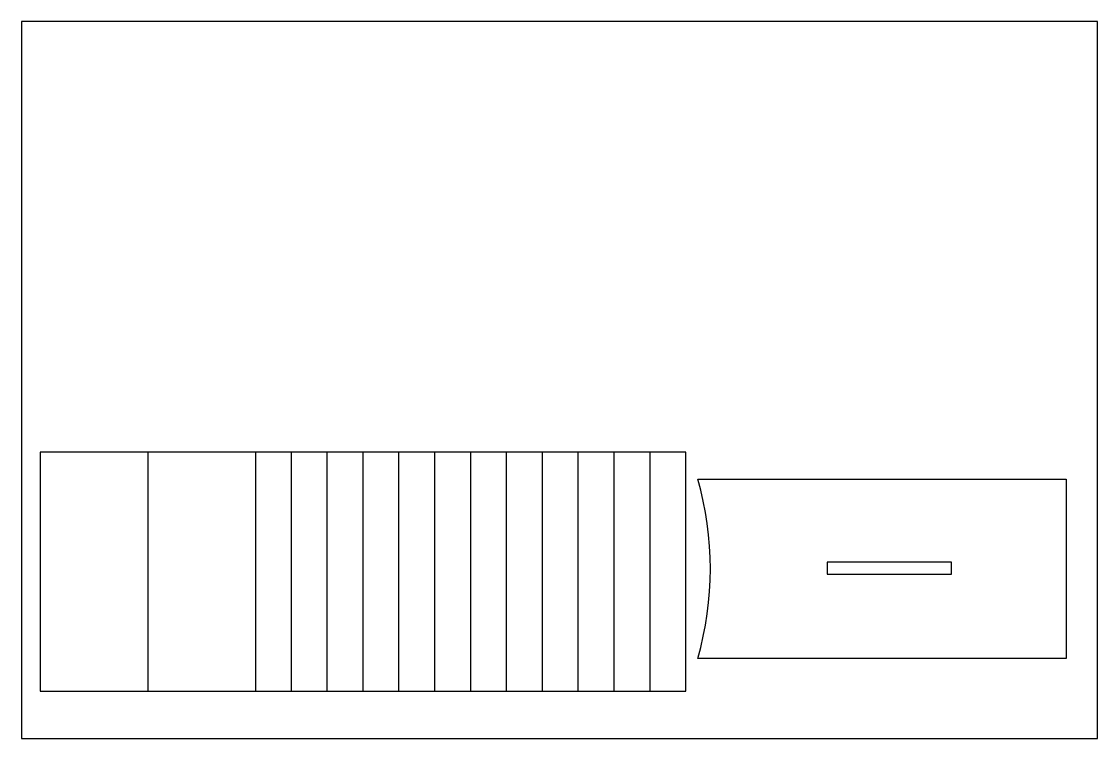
# Model space of a CAD drawing. Header units: millimetres. Extents: x 5204 to 20126, y 742 to 6062.
# Drawn here: x 19226 to 20126, y 4537 to 5137 of the extents above; entities that cross this region are included whole.
import ezdxf

# ---------------------------------------------------------------- set-up
doc = ezdxf.new("R2010")
doc.units = ezdxf.units.MM
doc.header["$MEASUREMENT"] = 0
doc.layers.add('90X60', color=6, linetype='Continuous', true_color=0xff00ff)
doc.layers.add('CORTE', color=3, linetype='Continuous', true_color=0x00ff00)

msp = doc.modelspace()

# ---------------------------------------------------------------- linework, layer by layer
at = {"layer": '90X60'}
for p, q in [((20126.10907, 5137.34841), (19226.10907, 5137.34841)), ((19226.10907, 5137.34841), (19226.10907, 4537.34841)), ((20126.10907, 4537.34841), (20126.10907, 5137.34841)), ((19226.10907, 4537.34841), (20126.10907, 4537.34841))]:
    msp.add_line(p, q, dxfattribs=at)
at = {"layer": 'CORTE'}
for p, q in [((19331.82767, 4777.05908), (19241.82767, 4777.05908)), ((19241.82767, 4777.05908), (19241.82767, 4577.05908)), ((19421.82767, 4777.05908), (19331.82767, 4777.05908)), ((19331.82767, 4777.05908), (19331.82767, 4577.05908)), ((19451.82767, 4777.05908), (19421.82767, 4777.05908)), ((19421.82767, 4777.05908), (19421.82767, 4577.05908)), ((19481.82767, 4777.05908), (19451.82767, 4777.05908)), ((19451.82767, 4577.05908), (19451.82767, 4777.05908)), ((19511.82767, 4777.05908), (19481.82767, 4777.05908)), ((19481.82767, 4577.05908), (19481.82767, 4777.05908)), ((19541.82767, 4777.05908), (19511.82767, 4777.05908)), ((19511.82767, 4577.05908), (19511.82767, 4777.05908)), ((19571.82767, 4777.05908), (19541.82767, 4777.05908)), ((19541.82767, 4577.05908), (19541.82767, 4777.05908)), ((19601.82767, 4777.05908), (19571.82767, 4777.05908)), ((19571.82767, 4577.05908), (19571.82767, 4777.05908)), ((19631.82767, 4777.05908), (19601.82767, 4777.05908)), ((19601.82767, 4577.05908), (19601.82767, 4777.05908)), ((19661.82767, 4777.05908), (19631.82767, 4777.05908)), ((19631.82767, 4577.05908), (19631.82767, 4777.05908)), ((19691.82767, 4777.05908), (19661.82767, 4777.05908)), ((19661.82767, 4577.05908), (19661.82767, 4777.05908)), ((19721.82767, 4777.05908), (19691.82767, 4777.05908)), ((19691.82767, 4577.05908), (19691.82767, 4777.05908)), ((19751.82767, 4777.05908), (19721.82767, 4777.05908)), ((19721.82767, 4577.05908), (19721.82767, 4777.05908)), ((19781.82767, 4777.05908), (19751.82767, 4777.05908)), ((19751.82767, 4577.05908), (19751.82767, 4777.05908)), ((19781.82767, 4577.05908), (19781.82767, 4777.05908)), ((19791.71591, 4754.38965), (20099.96958, 4754.38965)), ((20099.96958, 4754.38965), (20099.96958, 4604.41268)), ((19900.0544, 4684.94485), (19900.0544, 4674.94485)), ((20003.98875, 4684.94485), (19900.0544, 4684.94485)), ((20003.98875, 4674.94485), (20003.98875, 4684.94485)), ((19900.0544, 4674.94485), (20003.98875, 4674.94485)), ((20099.96958, 4604.41268), (19791.71591, 4604.41268)), ((19241.82767, 4577.05908), (19331.82767, 4577.05908)), ((19331.82767, 4577.05908), (19421.82767, 4577.05908)), ((19421.82767, 4577.05908), (19451.82767, 4577.05908)), ((19451.82767, 4577.05908), (19481.82767, 4577.05908)), ((19481.82767, 4577.05908), (19511.82767, 4577.05908)), ((19511.82767, 4577.05908), (19541.82767, 4577.05908)), ((19541.82767, 4577.05908), (19571.82767, 4577.05908)), ((19571.82767, 4577.05908), (19601.82767, 4577.05908)), ((19601.82767, 4577.05908), (19631.82767, 4577.05908)), ((19631.82767, 4577.05908), (19661.82767, 4577.05908)), ((19661.82767, 4577.05908), (19691.82767, 4577.05908)), ((19691.82767, 4577.05908), (19721.82767, 4577.05908)), ((19721.82767, 4577.05908), (19751.82767, 4577.05908)), ((19751.82767, 4577.05908), (19781.82767, 4577.05908))]:
    msp.add_line(p, q, dxfattribs=at)
msp.add_arc((19533.10015, 4679.40116), 269.26824, 343.82990247, 16.17009753, dxfattribs=at)

doc.saveas('drawing.dxf')
